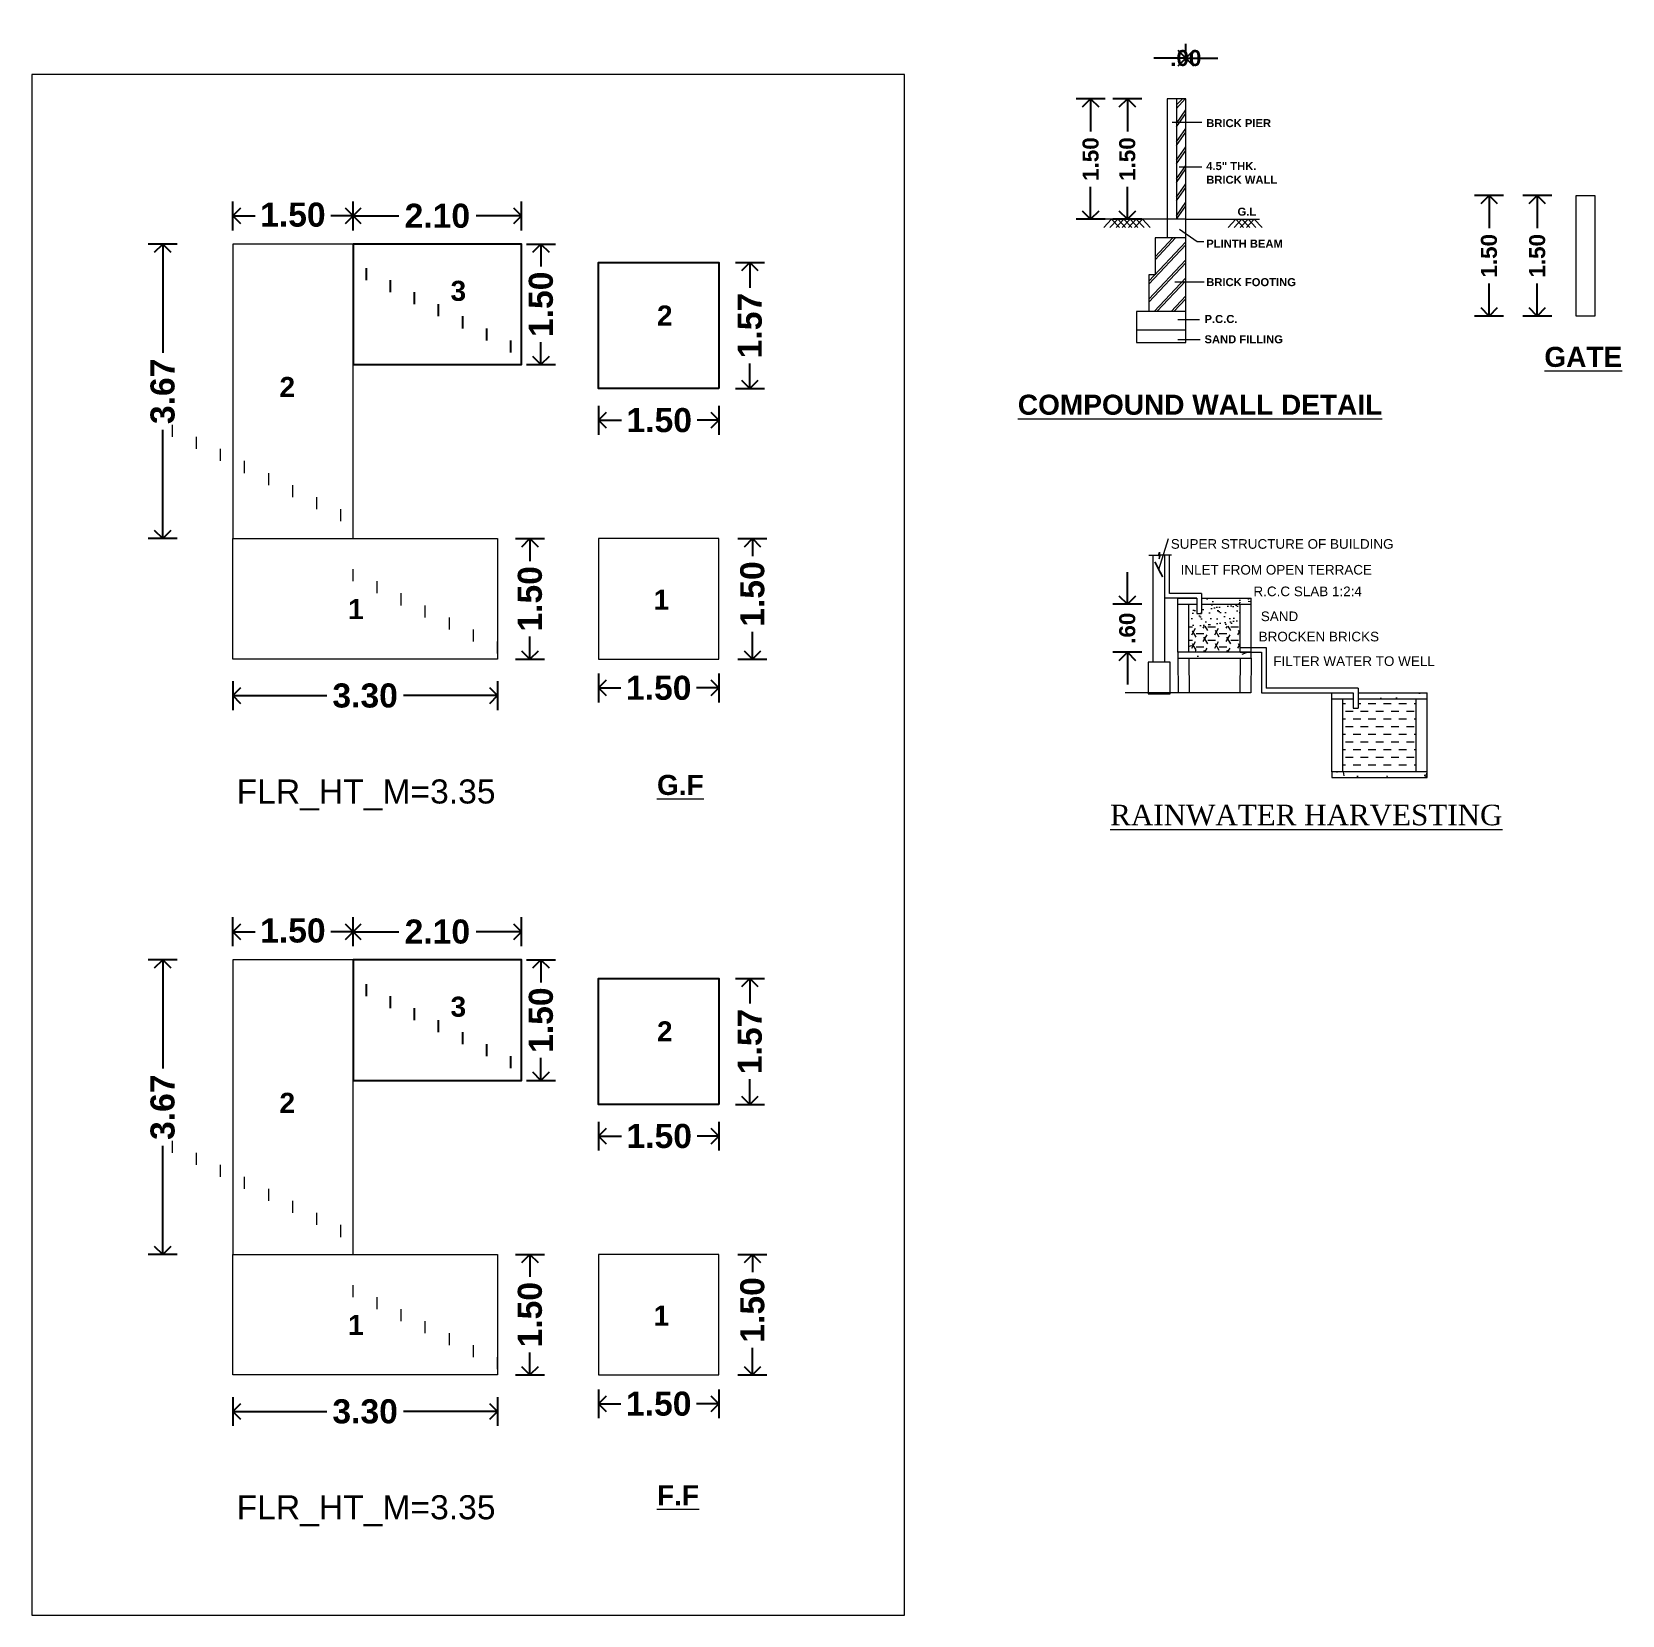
# Model space of a CAD drawing. Header units: metres. Extents: x -1558670 to -1556515, y 43632 to 45317.
# Drawn here: x -1558085.3 to -1558065.49, y 44056.2 to 44075.93 of the extents above; entities that cross this region are included whole.
import ezdxf

# ---------------------------------------------------------------- set-up
doc = ezdxf.new("R2010")
doc.units = ezdxf.units.M
doc.header["$LTSCALE"] = 750
doc.header["$MEASUREMENT"] = 0
doc.header["$PDMODE"] = 35
doc.header["$PDSIZE"] = 50
doc.layers.get('0').update_dxf_attribs({"lineweight": 5})
doc.layers.get('Defpoints').update_dxf_attribs({"lineweight": 0})
for name, color, linetype, lineweight in [('AR_WALL', 7, 'Continuous', 40), ('BLK_1_FLR_0_STAIR_1_FLIGHT_1', 7, 'Continuous', 0), ('BLK_1_FLR_0_STAIR_1_FLIGHT_2', 7, 'Continuous', 0), ('BLK_1_FLR_0_STAIR_1_LANDING_1', 7, 'Continuous', 0), ('BLK_1_FLR_1_STAIR_1_FLIGHT_1', 7, 'Continuous', 0), ('BLK_1_FLR_1_STAIR_1_FLIGHT_2', 7, 'Continuous', 0), ('BLK_1_FLR_1_STAIR_1_LANDING_1', 1, 'Continuous', 5)]:
    doc.layers.add(name, color=color, linetype=linetype, lineweight=lineweight)
for name, color, linetype in [('BLK_1_FLR_0_STAIR_1', 1, 'Continuous'), ('BLK_1_FLR_0_STAIR_1_FLIGHT_3', 7, 'Continuous'), ('BLK_1_FLR_0_STAIR_1_LANDING_2', 7, 'Continuous'), ('BLK_1_FLR_1_STAIR_1', 1, 'Continuous'), ('BLK_1_FLR_1_STAIR_1_FLIGHT_3', 7, 'Continuous'), ('BLK_1_FLR_1_STAIR_1_LANDING_2', 7, 'Continuous'), ('COMPOUNDWALL', 58, 'Continuous'), ('MAIN_GATE', 57, 'Continuous'), ('RWH', 130, 'Continuous'), ('WICKET_GATE', 57, 'Continuous')]:
    doc.layers.add(name, color=color, linetype=linetype)
doc.styles.add('Ar Bold', font='arialbd.ttf', dxfattribs={"height": 0.5})
doc.styles.add('ROMANTIC', font='romantic.ttf')
doc.styles.get("Standard").update_dxf_attribs({"font": 'arial.ttf'})
doc.dimstyles.get("Standard").update_dxf_attribs({"dimtxt": 0.18, "dimasz": 0.18, "dimexe": 0.18, "dimexo": 0.0625, "dimgap": 0.09, "dimtad": 1, "dimtih": 1, "dimtoh": 1, "dimdec": 4, "dimzin": 0, "dimdsep": 46, "dimtxsty": 'Standard', "dimblk": 'ARCHTICK', "dimcen": 0.09, "dimadec": 0, "dimazin": 0, "dimtfac": 1, "dimtdec": 4, "dimtofl": 0, "dimtmove": 0, "dimatfit": 3, "dimldrblk": 'ARCHTICK', "dimfxl": 0, "dimtolj": 1, "dimtzin": 0, "dimarcsym": 0})
doc.dimstyles.new('~Side open', dxfattribs={"dimtxt": 0.5, "dimasz": 0.18, "dimexe": 0.18, "dimexo": 0.0625, "dimgap": 0.09, "dimtad": 1, "dimzin": 4, "dimdsep": 46, "dimtxsty": 'Ar Bold', "dimblk": 'OPEN90', "dimcen": 0.09, "dimse1": 1, "dimse2": 1, "dimclrd": 252, "dimclrt": 256, "dimadec": 0, "dimazin": 0, "dimtfac": 1, "dimtix": 1, "dimtofl": 0, "dimtmove": 2, "dimatfit": 0, "dimfxl": 0, "dimtzin": 0, "dimarcsym": 0})

msp = doc.modelspace()

# ---------------------------------------------------------------- texts
at = {"color": 7, "style": 'Ar Bold'}
for s, height, p in [('BRICK PIER', 0.1, (-1558070.673, 44074.741)), ('4.5" THK.', 0.1, (-1558070.673, 44074.206)), ('BRICK WALL', 0.1, (-1558070.673, 44074.036)), ('G.L', 0.1, (-1558070.283, 44073.638)), ('PLINTH BEAM', 0.1, (-1558070.673, 44073.24)), ('3', 0.25, (-1558080.088, 44072.577)), ('BRICK FOOTING', 0.1, (-1558070.673, 44072.76)), ('2', 0.25, (-1558077.516, 44072.269)), ('P.C.C.', 0.1, (-1558070.695, 44072.301)), ('SAND FILLING', 0.1, (-1558070.695, 44072.048)), ('%%UGATE', 0.25, (-1558066.461, 44071.754)), ('2', 0.25, (-1558082.219, 44071.379)), ('%%UCOMPOUND WALL DETAIL', 0.25, (-1558073.02, 44071.158)), ('1', 0.25, (-1558081.365, 44068.611)), ('1', 0.25, (-1558077.558, 44068.728)), ('%%UG.F', 0.25, (-1558077.516, 44066.421)), ('3', 0.25, (-1558080.088, 44063.658)), ('2', 0.25, (-1558077.516, 44063.35)), ('2', 0.25, (-1558082.219, 44062.46)), ('1', 0.25, (-1558081.365, 44059.692)), ('1', 0.25, (-1558077.558, 44059.809)), ('%%UF.F', 0.25, (-1558077.516, 44057.571))]:
    msp.add_text(s, height=height, dxfattribs=at).set_placement(p)
at = {"layer": 'BLK_1_FLR_0_STAIR_1', "insert": (-1558082.753, 44066.614), "char_height": 0.3, "attachment_point": 1}
msp.add_mtext_dynamic_manual_height_columns('FLR_HT_M=3.35', width=2.38527, gutter_width=2.5, heights=[0], dxfattribs=at)
at = {"layer": 'BLK_1_FLR_1_STAIR_1', "insert": (-1558082.753, 44057.696), "char_height": 0.3, "attachment_point": 1}
msp.add_mtext_dynamic_manual_height_columns('FLR_HT_M=3.35', width=2.38527, gutter_width=2.5, heights=[0], dxfattribs=at)

# ---------------------------------------------------------------- blocks, each defined once
blk = doc.blocks.new('_Open90')
at = {"layer": 'AR_WALL', "color": 0, "lineweight": -2}
for p, q in [((0, 0), (-1, 0)), ((-0.5, 0.5), (0, 0)), ((0, 0), (-0.5, -0.5))]:
    blk.add_line(p, q, dxfattribs=at)
blk = doc.blocks.new('*D135')
at = {"layer": 'COMPOUNDWALL', "color": 0, "lineweight": -2}
for p, q in [((-1558071.476, 44075.093), (-1558071.836, 44075.093)), ((-1558071.476, 44073.593), (-1558071.836, 44073.593))]:
    blk.add_line(p, q, dxfattribs=at)
at = {"layer": 'COMPOUNDWALL', "color": 2, "lineweight": -2}
for p, q in [((-1558071.656, 44074.893), (-1558071.656, 44074.687)), ((-1558071.656, 44073.793), (-1558071.656, 44073.999))]:
    blk.add_line(p, q, dxfattribs=at)
at = {"layer": 'Defpoints', "color": 0}
for p in [(-1558071.656, 44075.093), (-1558071.23, 44075.093), (-1558071.23, 44073.593)]:
    blk.add_point(p, dxfattribs=at)
at = {"layer": 'COMPOUNDWALL', "color": 2, "lineweight": -2, "xscale": 0.2, "yscale": 0.2, "zscale": 0.2}
for p, rotation in [((-1558071.656, 44075.093), 90), ((-1558071.656, 44073.593), 270)]:
    blk.add_blockref('_Open90', p, dxfattribs=dict(at, rotation=rotation))
at = {"layer": 'COMPOUNDWALL', "insert": (-1558071.656, 44074.343), "char_height": 0.5, "attachment_point": 5, "rotation": 90, "style": 'Ar Bold'}
blk.add_mtext('{\\H0.4x;\\C2;1.50}', dxfattribs=at)
blk = doc.blocks.new('*D136')
at = {"layer": 'COMPOUNDWALL', "color": 0, "lineweight": -2}
for p, q in [((-1558071.933, 44075.093), (-1558072.293, 44075.093)), ((-1558071.933, 44073.593), (-1558072.293, 44073.593))]:
    blk.add_line(p, q, dxfattribs=at)
at = {"layer": 'COMPOUNDWALL', "color": 1, "lineweight": -2}
for p, q in [((-1558072.113, 44074.893), (-1558072.113, 44074.687)), ((-1558072.113, 44073.793), (-1558072.113, 44073.999))]:
    blk.add_line(p, q, dxfattribs=at)
at = {"layer": 'Defpoints', "color": 0}
for p in [(-1558072.113, 44075.093), (-1558071.158, 44075.093), (-1558071.158, 44073.593)]:
    blk.add_point(p, dxfattribs=at)
at = {"layer": 'COMPOUNDWALL', "color": 1, "lineweight": -2, "xscale": 0.2, "yscale": 0.2, "zscale": 0.2}
for p, rotation in [((-1558072.113, 44075.093), 90), ((-1558072.113, 44073.593), 270)]:
    blk.add_blockref('_Open90', p, dxfattribs=dict(at, rotation=rotation))
at = {"layer": 'COMPOUNDWALL', "color": 1, "insert": (-1558072.113, 44074.343), "char_height": 0.5, "attachment_point": 5, "rotation": 90, "style": 'Ar Bold'}
blk.add_mtext('{\\H0.4x;\\C1;1.50}', dxfattribs=at)
blk = doc.blocks.new('*D133')
at = {"layer": 'COMPOUNDWALL', "color": 3, "lineweight": -2}
for p, q in [((-1558071.128, 44075.601), (-1558071.328, 44075.601)), ((-1558070.728, 44075.601), (-1558070.528, 44075.601))]:
    blk.add_line(p, q, dxfattribs=at)
at = {"layer": 'COMPOUNDWALL', "color": 0, "lineweight": -2}
blk.add_line((-1558070.928, 44075.601), (-1558070.928, 44075.781), dxfattribs=at)
blk.add_line((-1558070.928, 44075.601), (-1558070.928, 44075.781), dxfattribs=at)
at = {"layer": 'Defpoints', "color": 0}
blk.add_point((-1558070.928, 44075.601), dxfattribs=at)
blk.add_point((-1558070.928, 44075.601), dxfattribs=at)
blk.add_point((-1558070.928, 44075.601), dxfattribs=at)
at = {"layer": 'COMPOUNDWALL', "color": 3, "lineweight": -2, "xscale": 0.2, "yscale": 0.2, "zscale": 0.2}
blk.add_blockref('_Open90', (-1558070.928, 44075.601), dxfattribs=at)
at = {"layer": 'COMPOUNDWALL', "color": 3, "lineweight": -2, "xscale": 0.2, "yscale": 0.2, "zscale": 0.2, "rotation": 180}
blk.add_blockref('_Open90', (-1558070.928, 44075.601), dxfattribs=at)
at = {"layer": 'COMPOUNDWALL', "color": 3, "insert": (-1558070.928, 44075.601), "char_height": 0.5, "attachment_point": 5, "style": 'Ar Bold'}
blk.add_mtext('{\\H0.4x;\\C3;.00}', dxfattribs=at)
blk = doc.blocks.new('*D137')
at = {"layer": 'Defpoints', "color": 0}
for p in [(-1558066.063, 44073.888), (-1558066.549, 44072.388), (-1558066.063, 44072.388)]:
    blk.add_point(p, dxfattribs=at)
at = {"layer": 'MAIN_GATE', "color": 0, "lineweight": -2}
for p, q in [((-1558066.369, 44073.888), (-1558066.729, 44073.888)), ((-1558066.369, 44072.388), (-1558066.729, 44072.388))]:
    blk.add_line(p, q, dxfattribs=at)
at = {"layer": 'MAIN_GATE', "color": 1, "lineweight": -2}
for p, q in [((-1558066.549, 44073.688), (-1558066.549, 44073.482)), ((-1558066.549, 44072.588), (-1558066.549, 44072.794))]:
    blk.add_line(p, q, dxfattribs=at)
at = {"layer": 'MAIN_GATE', "color": 1, "lineweight": -2, "xscale": 0.2, "yscale": 0.2, "zscale": 0.2}
for p, rotation in [((-1558066.549, 44073.888), 90), ((-1558066.549, 44072.388), 270)]:
    blk.add_blockref('_Open90', p, dxfattribs=dict(at, rotation=rotation))
at = {"layer": 'MAIN_GATE', "color": 1, "insert": (-1558066.549, 44073.138), "char_height": 0.5, "attachment_point": 5, "rotation": 90, "style": 'Ar Bold'}
blk.add_mtext('{\\H0.4x;\\C1;1.50}', dxfattribs=at)
blk = doc.blocks.new('*D138')
at = {"layer": 'Defpoints', "color": 0}
for p in [(-1558066.063, 44073.888), (-1558067.15, 44072.388), (-1558066.063, 44072.388)]:
    blk.add_point(p, dxfattribs=at)
at = {"layer": 'WICKET_GATE', "color": 0, "lineweight": -2}
for p, q in [((-1558066.97, 44073.888), (-1558067.33, 44073.888)), ((-1558066.97, 44072.388), (-1558067.33, 44072.388))]:
    blk.add_line(p, q, dxfattribs=at)
at = {"layer": 'WICKET_GATE', "color": 1, "lineweight": -2}
for p, q in [((-1558067.15, 44073.688), (-1558067.15, 44073.482)), ((-1558067.15, 44072.588), (-1558067.15, 44072.794))]:
    blk.add_line(p, q, dxfattribs=at)
at = {"layer": 'WICKET_GATE', "color": 1, "lineweight": -2, "xscale": 0.2, "yscale": 0.2, "zscale": 0.2}
for p, rotation in [((-1558067.15, 44073.888), 90), ((-1558067.15, 44072.388), 270)]:
    blk.add_blockref('_Open90', p, dxfattribs=dict(at, rotation=rotation))
at = {"layer": 'WICKET_GATE', "color": 1, "insert": (-1558067.15, 44073.138), "char_height": 0.5, "attachment_point": 5, "rotation": 90, "style": 'Ar Bold'}
blk.add_mtext('{\\H0.4x;\\C1;1.50}', dxfattribs=at)
blk = doc.blocks.new('*D134')
at = {"layer": 'Defpoints', "color": 0}
for p in [(-1558070.114, 44068.798), (-1558071.656, 44068.198), (-1558070.114, 44068.198)]:
    blk.add_point(p, dxfattribs=at)
at = {"layer": 'RWH', "color": 252, "lineweight": -2}
for p, q in [((-1558071.656, 44068.998), (-1558071.656, 44069.198)), ((-1558071.656, 44067.998), (-1558071.656, 44067.798))]:
    blk.add_line(p, q, dxfattribs=at)
at = {"layer": 'RWH', "color": 0, "lineweight": -2}
for p, q in [((-1558071.476, 44068.798), (-1558071.836, 44068.798)), ((-1558071.476, 44068.198), (-1558071.836, 44068.198))]:
    blk.add_line(p, q, dxfattribs=at)
at = {"layer": 'RWH', "color": 252, "lineweight": -2, "xscale": 0.2, "yscale": 0.2, "zscale": 0.2}
for p, rotation in [((-1558071.656, 44068.798), 270), ((-1558071.656, 44068.198), 90)]:
    blk.add_blockref('_Open90', p, dxfattribs=dict(at, rotation=rotation))
at = {"layer": 'RWH', "insert": (-1558071.656, 44068.498), "char_height": 0.5, "attachment_point": 5, "rotation": 90, "style": 'Ar Bold'}
blk.add_mtext('{\\H0.4x;.60}', dxfattribs=at)
blk = doc.blocks.new('_ArchTick')
at = {"color": 0, "linetype": 'ByBlock', "const_width": 0.15}
blk.add_lwpolyline([(-0.5, -0.5), (0.5, 0.5)], dxfattribs=at)
blk = doc.blocks.new('*D169')
at = {"layer": 'BLK_1_FLR_0_STAIR_1_LANDING_1', "color": 0, "lineweight": -2}
for p, q in [((-1558078.244, 44067.934), (-1558078.244, 44067.574)), ((-1558076.744, 44067.934), (-1558076.744, 44067.574))]:
    blk.add_line(p, q, dxfattribs=at)
at = {"layer": 'BLK_1_FLR_0_STAIR_1_LANDING_1', "color": 252, "lineweight": -2}
for p, q in [((-1558078.044, 44067.754), (-1558077.965, 44067.754)), ((-1558076.944, 44067.754), (-1558077.023, 44067.754))]:
    blk.add_line(p, q, dxfattribs=at)
at = {"layer": 'Defpoints', "color": 0}
for p in [(-1558078.244, 44068.114), (-1558076.744, 44068.114), (-1558076.744, 44067.754)]:
    blk.add_point(p, dxfattribs=at)
at = {"layer": 'BLK_1_FLR_0_STAIR_1_LANDING_1', "color": 252, "lineweight": -2, "xscale": 0.2, "yscale": 0.2, "zscale": 0.2, "rotation": 180}
blk.add_blockref('_Open90', (-1558078.244, 44067.754), dxfattribs=at)
at = {"layer": 'BLK_1_FLR_0_STAIR_1_LANDING_1', "color": 252, "lineweight": -2, "xscale": 0.2, "yscale": 0.2, "zscale": 0.2}
blk.add_blockref('_Open90', (-1558076.744, 44067.754), dxfattribs=at)
at = {"layer": 'BLK_1_FLR_0_STAIR_1_LANDING_1', "insert": (-1558077.494, 44067.754), "char_height": 0.5, "attachment_point": 5, "style": 'Ar Bold'}
blk.add_mtext('{\\H0.6x;1.50}', dxfattribs=at)
blk = doc.blocks.new('*D170')
at = {"layer": 'BLK_1_FLR_0_STAIR_1_LANDING_1', "color": 0, "lineweight": -2}
for p, q in [((-1558076.507, 44069.614), (-1558076.147, 44069.614)), ((-1558076.507, 44068.114), (-1558076.147, 44068.114))]:
    blk.add_line(p, q, dxfattribs=at)
at = {"layer": 'BLK_1_FLR_0_STAIR_1_LANDING_1', "color": 252, "lineweight": -2}
for p, q in [((-1558076.327, 44069.414), (-1558076.327, 44069.395)), ((-1558076.327, 44068.314), (-1558076.327, 44068.453))]:
    blk.add_line(p, q, dxfattribs=at)
at = {"layer": 'Defpoints', "color": 0}
for p in [(-1558076.744, 44069.614), (-1558076.744, 44068.114), (-1558076.327, 44068.114)]:
    blk.add_point(p, dxfattribs=at)
at = {"layer": 'BLK_1_FLR_0_STAIR_1_LANDING_1', "color": 252, "lineweight": -2, "xscale": 0.2, "yscale": 0.2, "zscale": 0.2}
for p, rotation in [((-1558076.327, 44069.614), 90), ((-1558076.327, 44068.114), 270)]:
    blk.add_blockref('_Open90', p, dxfattribs=dict(at, rotation=rotation))
at = {"layer": 'BLK_1_FLR_0_STAIR_1_LANDING_1', "insert": (-1558076.327, 44068.924), "char_height": 0.5, "attachment_point": 5, "rotation": 90, "style": 'Ar Bold'}
blk.add_mtext('{\\H0.6x;1.50}', dxfattribs=at)
blk = doc.blocks.new('*D171')
at = {"layer": 'BLK_1_FLR_0_STAIR_1_LANDING_2', "color": 0, "lineweight": -2}
for p, q in [((-1558078.244, 44071.269), (-1558078.244, 44070.909)), ((-1558076.744, 44071.269), (-1558076.744, 44070.909))]:
    blk.add_line(p, q, dxfattribs=at)
at = {"layer": 'BLK_1_FLR_0_STAIR_1_LANDING_2', "color": 252, "lineweight": -2}
for p, q in [((-1558078.044, 44071.089), (-1558077.959, 44071.089)), ((-1558076.944, 44071.089), (-1558077.017, 44071.089))]:
    blk.add_line(p, q, dxfattribs=at)
at = {"layer": 'Defpoints', "color": 0}
for p in [(-1558078.244, 44071.484), (-1558076.744, 44071.484), (-1558078.244, 44071.089)]:
    blk.add_point(p, dxfattribs=at)
at = {"layer": 'BLK_1_FLR_0_STAIR_1_LANDING_2', "color": 252, "lineweight": -2, "xscale": 0.2, "yscale": 0.2, "zscale": 0.2, "rotation": 180}
blk.add_blockref('_Open90', (-1558078.244, 44071.089), dxfattribs=at)
at = {"layer": 'BLK_1_FLR_0_STAIR_1_LANDING_2', "color": 252, "lineweight": -2, "xscale": 0.2, "yscale": 0.2, "zscale": 0.2}
blk.add_blockref('_Open90', (-1558076.744, 44071.089), dxfattribs=at)
at = {"layer": 'BLK_1_FLR_0_STAIR_1_LANDING_2', "insert": (-1558077.488, 44071.089), "char_height": 0.5, "attachment_point": 5, "style": 'Ar Bold'}
blk.add_mtext('{\\H0.6x;1.50}', dxfattribs=at)
blk = doc.blocks.new('*D172')
at = {"layer": 'BLK_1_FLR_0_STAIR_1_LANDING_2', "color": 0, "lineweight": -2}
for p, q in [((-1558076.538, 44073.054), (-1558076.178, 44073.054)), ((-1558076.538, 44071.484), (-1558076.178, 44071.484))]:
    blk.add_line(p, q, dxfattribs=at)
at = {"layer": 'BLK_1_FLR_0_STAIR_1_LANDING_2', "color": 252, "lineweight": -2}
for p, q in [((-1558076.358, 44072.854), (-1558076.358, 44072.741)), ((-1558076.358, 44071.684), (-1558076.358, 44071.797))]:
    blk.add_line(p, q, dxfattribs=at)
at = {"layer": 'Defpoints', "color": 0}
for p in [(-1558076.744, 44073.054), (-1558076.744, 44071.484), (-1558076.358, 44071.484)]:
    blk.add_point(p, dxfattribs=at)
at = {"layer": 'BLK_1_FLR_0_STAIR_1_LANDING_2', "color": 252, "lineweight": -2, "xscale": 0.2, "yscale": 0.2, "zscale": 0.2}
for p, rotation in [((-1558076.358, 44073.054), 90), ((-1558076.358, 44071.484), 270)]:
    blk.add_blockref('_Open90', p, dxfattribs=dict(at, rotation=rotation))
at = {"layer": 'BLK_1_FLR_0_STAIR_1_LANDING_2', "insert": (-1558076.358, 44072.269), "char_height": 0.5, "attachment_point": 5, "rotation": 90, "style": 'Ar Bold'}
blk.add_mtext('{\\H0.6x;1.57}', dxfattribs=at)
blk = doc.blocks.new('*D173')
at = {"layer": 'BLK_1_FLR_0_STAIR_1_FLIGHT_1', "color": 0, "lineweight": -2}
for p, q in [((-1558082.802, 44067.838), (-1558082.802, 44067.478)), ((-1558079.502, 44067.838), (-1558079.502, 44067.478))]:
    blk.add_line(p, q, dxfattribs=at)
at = {"layer": 'BLK_1_FLR_0_STAIR_1_FLIGHT_1', "color": 252, "lineweight": -2}
for p, q in [((-1558082.602, 44067.658), (-1558081.631, 44067.658)), ((-1558079.702, 44067.658), (-1558080.672, 44067.658))]:
    blk.add_line(p, q, dxfattribs=at)
at = {"layer": 'Defpoints', "color": 0}
for p in [(-1558082.802, 44068.114), (-1558079.502, 44068.114), (-1558079.502, 44067.658)]:
    blk.add_point(p, dxfattribs=at)
at = {"layer": 'BLK_1_FLR_0_STAIR_1_FLIGHT_1', "color": 252, "lineweight": -2, "xscale": 0.2, "yscale": 0.2, "zscale": 0.2, "rotation": 180}
blk.add_blockref('_Open90', (-1558082.802, 44067.658), dxfattribs=at)
at = {"layer": 'BLK_1_FLR_0_STAIR_1_FLIGHT_1', "color": 252, "lineweight": -2, "xscale": 0.2, "yscale": 0.2, "zscale": 0.2}
blk.add_blockref('_Open90', (-1558079.502, 44067.658), dxfattribs=at)
at = {"layer": 'BLK_1_FLR_0_STAIR_1_FLIGHT_1', "insert": (-1558081.152, 44067.658), "char_height": 0.5, "attachment_point": 5, "style": 'Ar Bold'}
blk.add_mtext('{\\H0.6x;3.30}', dxfattribs=at)
blk = doc.blocks.new('*D174')
at = {"layer": 'BLK_1_FLR_0_STAIR_1_FLIGHT_2', "color": 0, "lineweight": -2}
for p, q in [((-1558083.494, 44073.284), (-1558083.854, 44073.284)), ((-1558083.494, 44069.614), (-1558083.854, 44069.614))]:
    blk.add_line(p, q, dxfattribs=at)
at = {"layer": 'BLK_1_FLR_0_STAIR_1_FLIGHT_2', "color": 252, "lineweight": -2}
for p, q in [((-1558083.674, 44073.084), (-1558083.674, 44071.93)), ((-1558083.674, 44069.814), (-1558083.674, 44070.969))]:
    blk.add_line(p, q, dxfattribs=at)
at = {"layer": 'Defpoints', "color": 0}
for p in [(-1558082.802, 44073.284), (-1558083.674, 44069.614), (-1558082.802, 44069.614)]:
    blk.add_point(p, dxfattribs=at)
at = {"layer": 'BLK_1_FLR_0_STAIR_1_FLIGHT_2', "color": 252, "lineweight": -2, "xscale": 0.2, "yscale": 0.2, "zscale": 0.2}
for p, rotation in [((-1558083.674, 44073.284), 90), ((-1558083.674, 44069.614), 270)]:
    blk.add_blockref('_Open90', p, dxfattribs=dict(at, rotation=rotation))
at = {"layer": 'BLK_1_FLR_0_STAIR_1_FLIGHT_2', "insert": (-1558083.674, 44071.449), "char_height": 0.5, "attachment_point": 5, "rotation": 90, "style": 'Ar Bold'}
blk.add_mtext('{\\H0.6x;3.67}', dxfattribs=at)
blk = doc.blocks.new('*D175')
at = {"layer": 'BLK_1_FLR_0_STAIR_1_FLIGHT_3', "color": 0, "lineweight": -2}
for p, q in [((-1558081.302, 44073.455), (-1558081.302, 44073.815)), ((-1558079.202, 44073.455), (-1558079.202, 44073.815))]:
    blk.add_line(p, q, dxfattribs=at)
at = {"layer": 'BLK_1_FLR_0_STAIR_1_FLIGHT_3', "color": 252, "lineweight": -2}
for p, q in [((-1558081.102, 44073.635), (-1558080.734, 44073.635)), ((-1558079.402, 44073.635), (-1558079.769, 44073.635))]:
    blk.add_line(p, q, dxfattribs=at)
at = {"layer": 'Defpoints', "color": 0}
for p in [(-1558081.302, 44073.635), (-1558081.302, 44073.284), (-1558079.202, 44073.284)]:
    blk.add_point(p, dxfattribs=at)
at = {"layer": 'BLK_1_FLR_0_STAIR_1_FLIGHT_3', "color": 252, "lineweight": -2, "xscale": 0.2, "yscale": 0.2, "zscale": 0.2, "rotation": 180}
blk.add_blockref('_Open90', (-1558081.302, 44073.635), dxfattribs=at)
at = {"layer": 'BLK_1_FLR_0_STAIR_1_FLIGHT_3', "color": 252, "lineweight": -2, "xscale": 0.2, "yscale": 0.2, "zscale": 0.2}
blk.add_blockref('_Open90', (-1558079.202, 44073.635), dxfattribs=at)
at = {"layer": 'BLK_1_FLR_0_STAIR_1_FLIGHT_3', "insert": (-1558080.252, 44073.635), "char_height": 0.5, "attachment_point": 5, "style": 'Ar Bold'}
blk.add_mtext('{\\H0.6x;2.10}', dxfattribs=at)
blk = doc.blocks.new('*D176')
at = {"layer": 'BLK_1_FLR_0_STAIR_1_FLIGHT_1', "color": 0, "lineweight": -2}
for p, q in [((-1558079.278, 44069.614), (-1558078.918, 44069.614)), ((-1558079.278, 44068.114), (-1558078.918, 44068.114))]:
    blk.add_line(p, q, dxfattribs=at)
at = {"layer": 'BLK_1_FLR_0_STAIR_1_FLIGHT_1', "color": 252, "lineweight": -2}
for p, q in [((-1558079.098, 44069.414), (-1558079.098, 44069.335)), ((-1558079.098, 44068.314), (-1558079.098, 44068.393))]:
    blk.add_line(p, q, dxfattribs=at)
at = {"layer": 'Defpoints', "color": 0}
for p in [(-1558079.502, 44069.614), (-1558079.502, 44068.114), (-1558079.098, 44068.114)]:
    blk.add_point(p, dxfattribs=at)
at = {"layer": 'BLK_1_FLR_0_STAIR_1_FLIGHT_1', "color": 252, "lineweight": -2, "xscale": 0.2, "yscale": 0.2, "zscale": 0.2}
for p, rotation in [((-1558079.098, 44069.614), 90), ((-1558079.098, 44068.114), 270)]:
    blk.add_blockref('_Open90', p, dxfattribs=dict(at, rotation=rotation))
at = {"layer": 'BLK_1_FLR_0_STAIR_1_FLIGHT_1', "insert": (-1558079.098, 44068.864), "char_height": 0.5, "attachment_point": 5, "rotation": 90, "style": 'Ar Bold'}
blk.add_mtext('{\\H0.6x;1.50}', dxfattribs=at)
blk = doc.blocks.new('*D177')
at = {"layer": 'BLK_1_FLR_0_STAIR_1_FLIGHT_2', "color": 0, "lineweight": -2}
for p, q in [((-1558082.802, 44073.455), (-1558082.802, 44073.815)), ((-1558081.302, 44073.455), (-1558081.302, 44073.815))]:
    blk.add_line(p, q, dxfattribs=at)
at = {"layer": 'BLK_1_FLR_0_STAIR_1_FLIGHT_2', "color": 252, "lineweight": -2}
for p, q in [((-1558082.602, 44073.635), (-1558082.522, 44073.635)), ((-1558081.502, 44073.635), (-1558081.581, 44073.635))]:
    blk.add_line(p, q, dxfattribs=at)
at = {"layer": 'Defpoints', "color": 0}
for p in [(-1558081.302, 44073.635), (-1558082.802, 44073.284), (-1558081.302, 44073.284)]:
    blk.add_point(p, dxfattribs=at)
at = {"layer": 'BLK_1_FLR_0_STAIR_1_FLIGHT_2', "color": 252, "lineweight": -2, "xscale": 0.2, "yscale": 0.2, "zscale": 0.2, "rotation": 180}
blk.add_blockref('_Open90', (-1558082.802, 44073.635), dxfattribs=at)
at = {"layer": 'BLK_1_FLR_0_STAIR_1_FLIGHT_2', "color": 252, "lineweight": -2, "xscale": 0.2, "yscale": 0.2, "zscale": 0.2}
blk.add_blockref('_Open90', (-1558081.302, 44073.635), dxfattribs=at)
at = {"layer": 'BLK_1_FLR_0_STAIR_1_FLIGHT_2', "insert": (-1558082.052, 44073.649), "char_height": 0.5, "attachment_point": 5, "style": 'Ar Bold'}
blk.add_mtext('{\\H0.6x;1.50}', dxfattribs=at)
blk = doc.blocks.new('*D178')
at = {"layer": 'BLK_1_FLR_0_STAIR_1_FLIGHT_3', "color": 0, "lineweight": -2}
for p, q in [((-1558079.141, 44073.284), (-1558078.781, 44073.284)), ((-1558079.141, 44071.784), (-1558078.781, 44071.784))]:
    blk.add_line(p, q, dxfattribs=at)
at = {"layer": 'BLK_1_FLR_0_STAIR_1_FLIGHT_3', "color": 252, "lineweight": -2}
for p, q in [((-1558078.961, 44073.084), (-1558078.961, 44073.005)), ((-1558078.961, 44071.984), (-1558078.961, 44072.063))]:
    blk.add_line(p, q, dxfattribs=at)
at = {"layer": 'Defpoints', "color": 0}
for p in [(-1558079.502, 44073.284), (-1558079.502, 44071.784), (-1558078.961, 44071.784)]:
    blk.add_point(p, dxfattribs=at)
at = {"layer": 'BLK_1_FLR_0_STAIR_1_FLIGHT_3', "color": 252, "lineweight": -2, "xscale": 0.2, "yscale": 0.2, "zscale": 0.2}
for p, rotation in [((-1558078.961, 44073.284), 90), ((-1558078.961, 44071.784), 270)]:
    blk.add_blockref('_Open90', p, dxfattribs=dict(at, rotation=rotation))
at = {"layer": 'BLK_1_FLR_0_STAIR_1_FLIGHT_3', "insert": (-1558078.961, 44072.534), "char_height": 0.5, "attachment_point": 5, "rotation": 90, "style": 'Ar Bold'}
blk.add_mtext('{\\H0.6x;1.50}', dxfattribs=at)
blk = doc.blocks.new('*D185')
at = {"layer": 'BLK_1_FLR_1_STAIR_1_LANDING_1', "color": 0, "lineweight": -2}
for p, q in [((-1558078.244, 44059.015), (-1558078.244, 44058.655)), ((-1558076.744, 44059.015), (-1558076.744, 44058.655))]:
    blk.add_line(p, q, dxfattribs=at)
at = {"layer": 'BLK_1_FLR_1_STAIR_1_LANDING_1', "color": 1, "lineweight": -2}
for p, q in [((-1558078.044, 44058.835), (-1558077.965, 44058.835)), ((-1558076.944, 44058.835), (-1558077.023, 44058.835))]:
    blk.add_line(p, q, dxfattribs=at)
at = {"layer": 'Defpoints', "color": 0}
for p in [(-1558078.244, 44059.195), (-1558076.744, 44059.195), (-1558076.744, 44058.835)]:
    blk.add_point(p, dxfattribs=at)
at = {"layer": 'BLK_1_FLR_1_STAIR_1_LANDING_1', "color": 1, "lineweight": -2, "xscale": 0.2, "yscale": 0.2, "zscale": 0.2, "rotation": 180}
blk.add_blockref('_Open90', (-1558078.244, 44058.835), dxfattribs=at)
at = {"layer": 'BLK_1_FLR_1_STAIR_1_LANDING_1', "color": 1, "lineweight": -2, "xscale": 0.2, "yscale": 0.2, "zscale": 0.2}
blk.add_blockref('_Open90', (-1558076.744, 44058.835), dxfattribs=at)
at = {"layer": 'BLK_1_FLR_1_STAIR_1_LANDING_1', "insert": (-1558077.494, 44058.835), "char_height": 0.5, "attachment_point": 5, "style": 'Ar Bold'}
blk.add_mtext('{\\H0.6x;1.50}', dxfattribs=at)
blk = doc.blocks.new('*D186')
at = {"layer": 'BLK_1_FLR_1_STAIR_1_LANDING_1', "color": 0, "lineweight": -2}
for p, q in [((-1558076.507, 44060.695), (-1558076.147, 44060.695)), ((-1558076.507, 44059.195), (-1558076.147, 44059.195))]:
    blk.add_line(p, q, dxfattribs=at)
at = {"layer": 'BLK_1_FLR_1_STAIR_1_LANDING_1', "color": 2, "lineweight": -2}
for p, q in [((-1558076.327, 44060.495), (-1558076.327, 44060.476)), ((-1558076.327, 44059.395), (-1558076.327, 44059.534))]:
    blk.add_line(p, q, dxfattribs=at)
at = {"layer": 'Defpoints', "color": 0}
for p in [(-1558076.744, 44060.695), (-1558076.744, 44059.195), (-1558076.327, 44059.195)]:
    blk.add_point(p, dxfattribs=at)
at = {"layer": 'BLK_1_FLR_1_STAIR_1_LANDING_1', "color": 2, "lineweight": -2, "xscale": 0.2, "yscale": 0.2, "zscale": 0.2}
for p, rotation in [((-1558076.327, 44060.695), 90), ((-1558076.327, 44059.195), 270)]:
    blk.add_blockref('_Open90', p, dxfattribs=dict(at, rotation=rotation))
at = {"layer": 'BLK_1_FLR_1_STAIR_1_LANDING_1', "insert": (-1558076.327, 44060.005), "char_height": 0.5, "attachment_point": 5, "rotation": 90, "style": 'Ar Bold'}
blk.add_mtext('{\\H0.6x;\\C2;1.50}', dxfattribs=at)
blk = doc.blocks.new('*D187')
at = {"layer": 'BLK_1_FLR_1_STAIR_1_LANDING_2', "color": 0, "lineweight": -2}
for p, q in [((-1558078.244, 44062.35), (-1558078.244, 44061.99)), ((-1558076.744, 44062.35), (-1558076.744, 44061.99))]:
    blk.add_line(p, q, dxfattribs=at)
at = {"layer": 'BLK_1_FLR_1_STAIR_1_LANDING_2', "color": 1, "lineweight": -2}
for p, q in [((-1558078.044, 44062.17), (-1558077.959, 44062.17)), ((-1558076.944, 44062.17), (-1558077.017, 44062.17))]:
    blk.add_line(p, q, dxfattribs=at)
at = {"layer": 'Defpoints', "color": 0}
for p in [(-1558078.244, 44062.565), (-1558076.744, 44062.565), (-1558078.244, 44062.17)]:
    blk.add_point(p, dxfattribs=at)
at = {"layer": 'BLK_1_FLR_1_STAIR_1_LANDING_2', "color": 1, "lineweight": -2, "xscale": 0.2, "yscale": 0.2, "zscale": 0.2, "rotation": 180}
blk.add_blockref('_Open90', (-1558078.244, 44062.17), dxfattribs=at)
at = {"layer": 'BLK_1_FLR_1_STAIR_1_LANDING_2', "color": 1, "lineweight": -2, "xscale": 0.2, "yscale": 0.2, "zscale": 0.2}
blk.add_blockref('_Open90', (-1558076.744, 44062.17), dxfattribs=at)
at = {"layer": 'BLK_1_FLR_1_STAIR_1_LANDING_2', "insert": (-1558077.488, 44062.17), "char_height": 0.5, "attachment_point": 5, "style": 'Ar Bold'}
blk.add_mtext('{\\H0.6x;\\C1;1.50}', dxfattribs=at)
blk = doc.blocks.new('*D188')
at = {"layer": 'BLK_1_FLR_1_STAIR_1_LANDING_2', "color": 0, "lineweight": -2}
for p, q in [((-1558076.538, 44064.135), (-1558076.178, 44064.135)), ((-1558076.538, 44062.565), (-1558076.178, 44062.565))]:
    blk.add_line(p, q, dxfattribs=at)
at = {"layer": 'BLK_1_FLR_1_STAIR_1_LANDING_2', "color": 2, "lineweight": -2}
for p, q in [((-1558076.358, 44063.935), (-1558076.358, 44063.822)), ((-1558076.358, 44062.765), (-1558076.358, 44062.878))]:
    blk.add_line(p, q, dxfattribs=at)
at = {"layer": 'Defpoints', "color": 0}
for p in [(-1558076.744, 44064.135), (-1558076.744, 44062.565), (-1558076.358, 44062.565)]:
    blk.add_point(p, dxfattribs=at)
at = {"layer": 'BLK_1_FLR_1_STAIR_1_LANDING_2', "color": 2, "lineweight": -2, "xscale": 0.2, "yscale": 0.2, "zscale": 0.2}
for p, rotation in [((-1558076.358, 44064.135), 90), ((-1558076.358, 44062.565), 270)]:
    blk.add_blockref('_Open90', p, dxfattribs=dict(at, rotation=rotation))
at = {"layer": 'BLK_1_FLR_1_STAIR_1_LANDING_2', "insert": (-1558076.358, 44063.35), "char_height": 0.5, "attachment_point": 5, "rotation": 90, "style": 'Ar Bold'}
blk.add_mtext('{\\H0.6x;\\C2;1.57}', dxfattribs=at)
blk = doc.blocks.new('*D179')
at = {"layer": 'BLK_1_FLR_1_STAIR_1_FLIGHT_1', "color": 0, "lineweight": -2}
for p, q in [((-1558082.802, 44058.919), (-1558082.802, 44058.559)), ((-1558079.502, 44058.919), (-1558079.502, 44058.559))]:
    blk.add_line(p, q, dxfattribs=at)
at = {"layer": 'BLK_1_FLR_1_STAIR_1_FLIGHT_1', "color": 252, "lineweight": -2}
for p, q in [((-1558082.602, 44058.739), (-1558081.631, 44058.739)), ((-1558079.702, 44058.739), (-1558080.672, 44058.739))]:
    blk.add_line(p, q, dxfattribs=at)
at = {"layer": 'Defpoints', "color": 0}
for p in [(-1558082.802, 44059.195), (-1558079.502, 44059.195), (-1558079.502, 44058.739)]:
    blk.add_point(p, dxfattribs=at)
at = {"layer": 'BLK_1_FLR_1_STAIR_1_FLIGHT_1', "color": 252, "lineweight": -2, "xscale": 0.2, "yscale": 0.2, "zscale": 0.2, "rotation": 180}
blk.add_blockref('_Open90', (-1558082.802, 44058.739), dxfattribs=at)
at = {"layer": 'BLK_1_FLR_1_STAIR_1_FLIGHT_1', "color": 252, "lineweight": -2, "xscale": 0.2, "yscale": 0.2, "zscale": 0.2}
blk.add_blockref('_Open90', (-1558079.502, 44058.739), dxfattribs=at)
at = {"layer": 'BLK_1_FLR_1_STAIR_1_FLIGHT_1', "insert": (-1558081.152, 44058.739), "char_height": 0.5, "attachment_point": 5, "style": 'Ar Bold'}
blk.add_mtext('{\\H0.6x;3.30}', dxfattribs=at)
blk = doc.blocks.new('*D180')
at = {"layer": 'BLK_1_FLR_1_STAIR_1_FLIGHT_2', "color": 0, "lineweight": -2}
for p, q in [((-1558083.494, 44064.365), (-1558083.854, 44064.365)), ((-1558083.494, 44060.695), (-1558083.854, 44060.695))]:
    blk.add_line(p, q, dxfattribs=at)
at = {"layer": 'BLK_1_FLR_1_STAIR_1_FLIGHT_2', "color": 252, "lineweight": -2}
for p, q in [((-1558083.674, 44064.165), (-1558083.674, 44063.011)), ((-1558083.674, 44060.895), (-1558083.674, 44062.05))]:
    blk.add_line(p, q, dxfattribs=at)
at = {"layer": 'Defpoints', "color": 0}
for p in [(-1558082.802, 44064.365), (-1558083.674, 44060.695), (-1558082.802, 44060.695)]:
    blk.add_point(p, dxfattribs=at)
at = {"layer": 'BLK_1_FLR_1_STAIR_1_FLIGHT_2', "color": 252, "lineweight": -2, "xscale": 0.2, "yscale": 0.2, "zscale": 0.2}
for p, rotation in [((-1558083.674, 44064.365), 90), ((-1558083.674, 44060.695), 270)]:
    blk.add_blockref('_Open90', p, dxfattribs=dict(at, rotation=rotation))
at = {"layer": 'BLK_1_FLR_1_STAIR_1_FLIGHT_2', "insert": (-1558083.674, 44062.53), "char_height": 0.5, "attachment_point": 5, "rotation": 90, "style": 'Ar Bold'}
blk.add_mtext('{\\H0.6x;3.67}', dxfattribs=at)
blk = doc.blocks.new('*D181')
at = {"layer": 'BLK_1_FLR_1_STAIR_1_FLIGHT_3', "color": 0, "lineweight": -2}
for p, q in [((-1558081.302, 44064.537), (-1558081.302, 44064.897)), ((-1558079.202, 44064.537), (-1558079.202, 44064.897))]:
    blk.add_line(p, q, dxfattribs=at)
at = {"layer": 'BLK_1_FLR_1_STAIR_1_FLIGHT_3', "color": 252, "lineweight": -2}
for p, q in [((-1558081.102, 44064.717), (-1558080.734, 44064.717)), ((-1558079.402, 44064.717), (-1558079.769, 44064.717))]:
    blk.add_line(p, q, dxfattribs=at)
at = {"layer": 'Defpoints', "color": 0}
for p in [(-1558081.302, 44064.717), (-1558081.302, 44064.365), (-1558079.202, 44064.365)]:
    blk.add_point(p, dxfattribs=at)
at = {"layer": 'BLK_1_FLR_1_STAIR_1_FLIGHT_3', "color": 252, "lineweight": -2, "xscale": 0.2, "yscale": 0.2, "zscale": 0.2, "rotation": 180}
blk.add_blockref('_Open90', (-1558081.302, 44064.717), dxfattribs=at)
at = {"layer": 'BLK_1_FLR_1_STAIR_1_FLIGHT_3', "color": 252, "lineweight": -2, "xscale": 0.2, "yscale": 0.2, "zscale": 0.2}
blk.add_blockref('_Open90', (-1558079.202, 44064.717), dxfattribs=at)
at = {"layer": 'BLK_1_FLR_1_STAIR_1_FLIGHT_3', "insert": (-1558080.252, 44064.717), "char_height": 0.5, "attachment_point": 5, "style": 'Ar Bold'}
blk.add_mtext('{\\H0.6x;2.10}', dxfattribs=at)
blk = doc.blocks.new('*D182')
at = {"layer": 'BLK_1_FLR_1_STAIR_1_FLIGHT_1', "color": 0, "lineweight": -2}
for p, q in [((-1558079.278, 44060.695), (-1558078.918, 44060.695)), ((-1558079.278, 44059.195), (-1558078.918, 44059.195))]:
    blk.add_line(p, q, dxfattribs=at)
at = {"layer": 'BLK_1_FLR_1_STAIR_1_FLIGHT_1', "color": 252, "lineweight": -2}
for p, q in [((-1558079.098, 44060.495), (-1558079.098, 44060.416)), ((-1558079.098, 44059.395), (-1558079.098, 44059.474))]:
    blk.add_line(p, q, dxfattribs=at)
at = {"layer": 'Defpoints', "color": 0}
for p in [(-1558079.502, 44060.695), (-1558079.502, 44059.195), (-1558079.098, 44059.195)]:
    blk.add_point(p, dxfattribs=at)
at = {"layer": 'BLK_1_FLR_1_STAIR_1_FLIGHT_1', "color": 252, "lineweight": -2, "xscale": 0.2, "yscale": 0.2, "zscale": 0.2}
for p, rotation in [((-1558079.098, 44060.695), 90), ((-1558079.098, 44059.195), 270)]:
    blk.add_blockref('_Open90', p, dxfattribs=dict(at, rotation=rotation))
at = {"layer": 'BLK_1_FLR_1_STAIR_1_FLIGHT_1', "insert": (-1558079.098, 44059.945), "char_height": 0.5, "attachment_point": 5, "rotation": 90, "style": 'Ar Bold'}
blk.add_mtext('{\\H0.6x;1.50}', dxfattribs=at)
blk = doc.blocks.new('*D183')
at = {"layer": 'BLK_1_FLR_1_STAIR_1_FLIGHT_2', "color": 0, "lineweight": -2}
for p, q in [((-1558082.802, 44064.537), (-1558082.802, 44064.897)), ((-1558081.302, 44064.537), (-1558081.302, 44064.897))]:
    blk.add_line(p, q, dxfattribs=at)
at = {"layer": 'BLK_1_FLR_1_STAIR_1_FLIGHT_2', "color": 252, "lineweight": -2}
for p, q in [((-1558082.602, 44064.717), (-1558082.522, 44064.717)), ((-1558081.502, 44064.717), (-1558081.581, 44064.717))]:
    blk.add_line(p, q, dxfattribs=at)
at = {"layer": 'Defpoints', "color": 0}
for p in [(-1558081.302, 44064.717), (-1558082.802, 44064.365), (-1558081.302, 44064.365)]:
    blk.add_point(p, dxfattribs=at)
at = {"layer": 'BLK_1_FLR_1_STAIR_1_FLIGHT_2', "color": 252, "lineweight": -2, "xscale": 0.2, "yscale": 0.2, "zscale": 0.2, "rotation": 180}
blk.add_blockref('_Open90', (-1558082.802, 44064.717), dxfattribs=at)
at = {"layer": 'BLK_1_FLR_1_STAIR_1_FLIGHT_2', "color": 252, "lineweight": -2, "xscale": 0.2, "yscale": 0.2, "zscale": 0.2}
blk.add_blockref('_Open90', (-1558081.302, 44064.717), dxfattribs=at)
at = {"layer": 'BLK_1_FLR_1_STAIR_1_FLIGHT_2', "insert": (-1558082.052, 44064.73), "char_height": 0.5, "attachment_point": 5, "style": 'Ar Bold'}
blk.add_mtext('{\\H0.6x;1.50}', dxfattribs=at)
blk = doc.blocks.new('*D184')
at = {"layer": 'BLK_1_FLR_1_STAIR_1_FLIGHT_3', "color": 0, "lineweight": -2}
for p, q in [((-1558079.141, 44064.365), (-1558078.781, 44064.365)), ((-1558079.141, 44062.865), (-1558078.781, 44062.865))]:
    blk.add_line(p, q, dxfattribs=at)
at = {"layer": 'BLK_1_FLR_1_STAIR_1_FLIGHT_3', "color": 252, "lineweight": -2}
for p, q in [((-1558078.961, 44064.165), (-1558078.961, 44064.086)), ((-1558078.961, 44063.065), (-1558078.961, 44063.144))]:
    blk.add_line(p, q, dxfattribs=at)
at = {"layer": 'Defpoints', "color": 0}
for p in [(-1558079.502, 44064.365), (-1558079.502, 44062.865), (-1558078.961, 44062.865)]:
    blk.add_point(p, dxfattribs=at)
at = {"layer": 'BLK_1_FLR_1_STAIR_1_FLIGHT_3', "color": 252, "lineweight": -2, "xscale": 0.2, "yscale": 0.2, "zscale": 0.2}
for p, rotation in [((-1558078.961, 44064.365), 90), ((-1558078.961, 44062.865), 270)]:
    blk.add_blockref('_Open90', p, dxfattribs=dict(at, rotation=rotation))
at = {"layer": 'BLK_1_FLR_1_STAIR_1_FLIGHT_3', "insert": (-1558078.961, 44063.615), "char_height": 0.5, "attachment_point": 5, "rotation": 90, "style": 'Ar Bold'}
blk.add_mtext('{\\H0.6x;1.50}', dxfattribs=at)
blk = doc.blocks.new('rain water harvesting')
h = blk.add_hatch()
h.set_pattern_fill('AR-CONC', color=256, scale=0.0036, style=0)
h.set_pattern_definition([(50, (-12.8205, -15.48316), (0.655865, -0.057381), [0.06858, -0.75438]), (355, (-12.8205, -15.48316), (-0.126874, 0.687804), [0.054864, -0.603504]), (100.451, (-12.76584, -15.48795), (0.528993, 0.63042), [0.058284, -0.641124]), (46.184, (-12.8205, -15.3003), (0.975885, -0.151352), [0.10287, -1.13157]), (96.6356, (-12.7392, -15.3129), (0.854655, 0.89073), [0.087426, -0.961686]), (351.184, (-12.8205, -15.3003), (0.854657, 0.89073), [0.082296, -0.905256]), (21, (-12.72905, -15.346), (0.545814, -0.368156), [0.06858, -0.75438]), (326, (-12.72905, -15.346), (0.222487, 0.663077), [0.054864, -0.603504]), (71.4514, (-12.6836, -15.3767), (0.7683, 0.294922), [0.058284, -0.641124]), (37.5, (-12.8205, -15.48316), (0.011119, 0.3043981), [0, -0.596189, 0, -0.612648, 0, -0.60579]), (7.5, (-12.8205, -15.48316), (0.240551, 0.36065), [0, -0.349301, 0, -0.582473, 0, -0.230886]), (327.5, (-13.0244, -15.48316), (0.4881261, -0.0206235), [0, -0.2286, 0, -0.713232, 0, -0.946404]), (317.5, (-13.11585, -15.48316), (0.533265, 0.091535), [0, -0.29718, 0, -0.473659, 0, -0.672084])])
h.paths.add_polyline_path([(-1.206, 1.673), (-1.206, 1.76), (-1.948, 1.76), (-1.948, 1.673)])
h.paths.add_polyline_path([(-2.301, 0.953), (-2.301, 0.867), (-1.206, 0.867), (-1.206, 0.953), (-1.372, 0.953)])
h.paths.add_polyline_path([(1.426, -0.921), (1.426, -0.835), (0, -0.835), (0, -0.921)])
h.paths.add_polyline_path([(1.426, 0.259), (1.426, 0.346), (0.392, 0.346), (0.392, 0.259)])
h = blk.add_hatch()
h.set_pattern_fill('AR-SAND', color=256, scale=0.0036, style=0)
h.set_pattern_definition([(37.5, (-8.09804, -15.48316), (-0.0057601, 0.1761888), [0, -0.1389888, 0, -0.155448, 0, -0.14859]), (7.5, (-8.09804, -15.48316), (0.1618284, 0.258057), [0, -0.0749808, 0, -0.1252728, 0, -0.048006]), (327.5, (-8.21051, -15.48316), (0.2847572, 0.0005174), [0, -0.04572, 0, -0.164592, 0, -0.214884]), (317.5, (-8.2105, -15.48316), (0.2748803, 0.0802546), [0, -0.02286, 0, -0.1078992, 0, -0.123444])])
h.paths.add_polyline_path([(-1.372, 1.673), (-1.948, 1.673), (-1.948, 1.531), (-2.02, 1.531), (-2.02, 1.673), (-2.135, 1.673), (-2.135, 1.344), (-1.372, 1.344)])
h = blk.add_hatch()
h.set_pattern_fill('HONEY', color=256, scale=0.036, style=0)
h.set_pattern_definition([(0, (-8.09804, -15.48316), (0.17145, 0.0989867), [0.1143, -0.2286]), (120, (-8.09804, -15.48316), (-0.17145, 0.0989867), [0.1143, -0.2286]), (60, (-8.09804, -15.48316), (2e-08, 0.1979734), [-0.2286, 0.1143])])
h.paths.add_polyline_path([(-1.372, 1.344), (-2.135, 1.344), (-2.135, 0.953), (-1.372, 0.953)])
h = blk.add_hatch()
h.set_pattern_fill('DASH', color=256, scale=0.036, style=0)
h.set_pattern_definition([(0, (-8.09804, -15.48316), (0.1143, 0.1143), [0.1143, -0.1143])])
h.paths.add_polyline_path([(0.392, 0.117), (0.32, 0.117), (0.32, 0.259), (0.166, 0.259), (0.166, -0.835), (1.26, -0.835), (1.26, 0.259), (0.392, 0.259)])
for p, q in [((-2.737, 2.403), (-2.593, 2.403)), ((-2.668, 2.062), (-2.668, 2.402)), ((-2.593, 2.403), (-2.576, 2.451)), ((-2.576, 2.451), (-2.583, 2.351)), ((-2.583, 2.351), (-2.562, 2.41)), ((-2.562, 2.41), (-2.396, 2.41)), ((-2.496, 2.062), (-2.496, 2.406)), ((-2.424, 1.832), (-2.424, 2.406)), ((-2.668, 0.803), (-2.668, 2.062)), ((-2.496, 0.803), (-2.496, 2.062)), ((-2.02, 1.76), (-2.496, 1.76)), ((-1.948, 1.832), (-2.424, 1.832)), ((-2.301, 0.953), (-2.301, 1.76)), ((-2.301, 1.76), (-2.02, 1.76)), ((-2.301, 1.673), (-2.02, 1.673)), ((-2.135, 0.953), (-2.135, 1.673)), ((-2.02, 1.76), (-2.02, 1.531)), ((-1.948, 1.832), (-1.948, 1.531)), ((-1.948, 1.76), (-1.206, 1.76)), ((-1.948, 1.673), (-1.206, 1.673)), ((-1.372, 0.953), (-1.372, 1.673)), ((-1.206, 0.953), (-1.206, 1.76)), ((-2.02, 1.531), (-1.948, 1.531)), ((-1.372, 1.025), (-0.979, 1.025)), ((-1.372, 0.953), (-1.051, 0.953)), ((-1.051, 0.953), (-1.051, 0.346)), ((-0.979, 1.025), (-0.979, 0.418)), ((-2.301, 0.867), (-2.296, 0.346)), ((-2.135, 0.868), (-2.131, 0.346)), ((-1.372, 0.868), (-1.376, 0.346)), ((-1.206, 0.867), (-1.21, 0.346)), ((-1.21, 0.346), (-3.088, 0.346)), ((-1.051, 0.346), (0.32, 0.346)), ((0.392, 0.418), (-0.979, 0.418)), ((0, -0.835), (0, 0.346)), ((0, 0.346), (0.32, 0.346)), ((0, 0.259), (0.32, 0.259)), ((0.166, -0.835), (0.166, 0.259)), ((0.32, 0.346), (0.32, 0.117)), ((0.392, 0.418), (0.392, 0.117)), ((0.392, 0.346), (1.426, 0.346)), ((0.392, 0.259), (1.426, 0.259)), ((1.26, -0.835), (1.26, 0.259)), ((1.426, -0.835), (1.426, 0.346)), ((0.32, 0.117), (0.392, 0.117))]:
    blk.add_line(p, q)
for points in [[(-2.301, 0.953), (-2.301, 0.867), (-1.206, 0.867), (-1.206, 0.953)], [(-2.746, 0.33), (-2.418, 0.33), (-2.418, 0.803), (-2.746, 0.803)], [(1.426, -0.921), (1.426, -0.835), (0, -0.835), (0, -0.921)]]:
    blk.add_lwpolyline(points, close=True)
blk.add_arc((-2.099, 0.981), 0.0668, 339.5305, 121.9673)
at = {"char_height": 0.144, "width": 6.12562, "attachment_point": 1}
for s, insert in [('SUPER STRUCTURE OF BUILDING', (-2.407, 2.645)), ('INLET FROM OPEN TERRACE', (-2.26, 2.259)), ('R.C.C SLAB 1:2:4', (-1.171, 1.936)), ('SAND ', (-1.061, 1.563)), ('BROCKEN BRICKS', (-1.093, 1.26)), ('FILTER WATER TO WELL', (-0.874, 0.893))]:
    blk.add_mtext(s, dxfattribs=dict(at, insert=insert))
at = {"insert": (-0.381, -1.483), "char_height": 0.30724, "attachment_point": 5, "style": 'ROMANTIC'}
blk.add_mtext('{\\LRAINWATER HARVESTING}', dxfattribs=at)
blk.add_leader([(-2.587, 2.192), (-2.439, 2.654)], dimstyle='Standard', override={"dimtmove": 1})

# ---------------------------------------------------------------- dimensions: what is measured, and where the dimension line sits
at = {"layer": 'BLK_1_FLR_0_STAIR_1_FLIGHT_1', "color": 2}
dim = msp.add_linear_dim(base=(-1558079.098, 44068.114), p1=(-1558079.502, 44069.614), p2=(-1558079.502, 44068.114), angle=90, text='{\\H0.6x;<>}', dimstyle='~Side open', override={"dimtxt": 1, "dimasz": 0.2, "dimtad": 0, "dimse1": 0, "dimse2": 0, "dimfxlon": 1}, dxfattribs=at)
dim.commit()
dim.dimension.update_dxf_attribs({"geometry": '*D176', "text_midpoint": (-1558079.098, 44068.864), "dimtype": 160})
at = {"layer": 'BLK_1_FLR_0_STAIR_1_FLIGHT_1', "color": 1}
dim = msp.add_linear_dim(base=(-1558079.502, 44067.658), p1=(-1558082.802, 44068.114), p2=(-1558079.502, 44068.114), text='{\\H0.6x;<>}', dimstyle='~Side open', override={"dimtxt": 1, "dimasz": 0.2, "dimtad": 0, "dimse1": 0, "dimse2": 0, "dimfxlon": 1}, dxfattribs=at)
dim.commit()
dim.dimension.update_dxf_attribs({"geometry": '*D173', "text_midpoint": (-1558081.152, 44067.658)})
at = {"layer": 'BLK_1_FLR_0_STAIR_1_FLIGHT_2', "color": 2}
dim = msp.add_linear_dim(base=(-1558081.302, 44073.635), p1=(-1558082.802, 44073.284), p2=(-1558081.302, 44073.284), angle=0, text='{\\H0.6x;<>}', dimstyle='~Side open', override={"dimtxt": 1, "dimasz": 0.2, "dimtad": 0, "dimse1": 0, "dimse2": 0, "dimfxlon": 1}, dxfattribs=at)
dim.commit()
dim.dimension.update_dxf_attribs({"geometry": '*D177', "text_midpoint": (-1558082.052, 44073.649), "dimtype": 161})
at = {"layer": 'BLK_1_FLR_0_STAIR_1_FLIGHT_2', "color": 1}
dim = msp.add_linear_dim(base=(-1558083.674, 44069.614), p1=(-1558082.802, 44073.284), p2=(-1558082.802, 44069.614), angle=90, text='{\\H0.6x;<>}', dimstyle='~Side open', override={"dimtxt": 1, "dimasz": 0.2, "dimtad": 0, "dimse1": 0, "dimse2": 0, "dimfxlon": 1}, dxfattribs=at)
dim.commit()
dim.dimension.update_dxf_attribs({"geometry": '*D174', "text_midpoint": (-1558083.674, 44071.449)})
at = {"layer": 'BLK_1_FLR_0_STAIR_1_FLIGHT_3', "color": 1}
dim = msp.add_linear_dim(base=(-1558081.302, 44073.635), p1=(-1558079.202, 44073.284), p2=(-1558081.302, 44073.284), text='{\\H0.6x;<>}', dimstyle='~Side open', override={"dimtxt": 1, "dimasz": 0.2, "dimtad": 0, "dimse1": 0, "dimse2": 0, "dimfxlon": 1}, dxfattribs=at)
dim.commit()
dim.dimension.update_dxf_attribs({"geometry": '*D175', "text_midpoint": (-1558080.252, 44073.635)})
at = {"layer": 'BLK_1_FLR_0_STAIR_1_FLIGHT_3', "color": 2}
dim = msp.add_linear_dim(base=(-1558078.961, 44071.784), p1=(-1558079.502, 44073.284), p2=(-1558079.502, 44071.784), angle=270, text='{\\H0.6x;<>}', dimstyle='~Side open', override={"dimtxt": 1, "dimasz": 0.2, "dimtad": 0, "dimse1": 0, "dimse2": 0, "dimfxlon": 1}, dxfattribs=at)
dim.commit()
dim.dimension.update_dxf_attribs({"geometry": '*D178', "text_midpoint": (-1558078.961, 44072.534), "dimtype": 161})
at = {"layer": 'BLK_1_FLR_0_STAIR_1_LANDING_1', "color": 2}
dim = msp.add_linear_dim(base=(-1558076.327, 44068.114), p1=(-1558076.744, 44069.614), p2=(-1558076.744, 44068.114), angle=90, text='{\\H0.6x;<>}', dimstyle='~Side open', override={"dimtxt": 1, "dimasz": 0.2, "dimtad": 0, "dimse1": 0, "dimse2": 0, "dimfxlon": 1}, dxfattribs=at)
dim.commit()
dim.dimension.update_dxf_attribs({"geometry": '*D170', "text_midpoint": (-1558076.327, 44068.924), "dimtype": 160})
at = {"layer": 'BLK_1_FLR_0_STAIR_1_LANDING_1', "color": 1}
dim = msp.add_linear_dim(base=(-1558076.744, 44067.754), p1=(-1558078.244, 44068.114), p2=(-1558076.744, 44068.114), text='{\\H0.6x;<>}', dimstyle='~Side open', override={"dimtxt": 1, "dimasz": 0.2, "dimtad": 0, "dimse1": 0, "dimse2": 0, "dimfxlon": 1}, dxfattribs=at)
dim.commit()
dim.dimension.update_dxf_attribs({"geometry": '*D169', "text_midpoint": (-1558077.494, 44067.754), "dimtype": 160})
at = {"layer": 'BLK_1_FLR_0_STAIR_1_LANDING_2', "color": 2}
dim = msp.add_linear_dim(base=(-1558076.358, 44071.484), p1=(-1558076.744, 44073.054), p2=(-1558076.744, 44071.484), angle=90, text='{\\H0.6x;<>}', dimstyle='~Side open', override={"dimtxt": 1, "dimasz": 0.2, "dimtad": 0, "dimse1": 0, "dimse2": 0, "dimfxlon": 1}, dxfattribs=at)
dim.commit()
dim.dimension.update_dxf_attribs({"geometry": '*D172', "text_midpoint": (-1558076.358, 44072.269)})
at = {"layer": 'BLK_1_FLR_0_STAIR_1_LANDING_2', "color": 1}
dim = msp.add_linear_dim(base=(-1558078.244, 44071.089), p1=(-1558076.744, 44071.484), p2=(-1558078.244, 44071.484), text='{\\H0.6x;<>}', dimstyle='~Side open', override={"dimtxt": 1, "dimasz": 0.2, "dimtad": 0, "dimse1": 0, "dimse2": 0, "dimfxlon": 1}, dxfattribs=at)
dim.commit()
dim.dimension.update_dxf_attribs({"geometry": '*D171', "text_midpoint": (-1558077.488, 44071.089), "dimtype": 160})
at = {"layer": 'BLK_1_FLR_1_STAIR_1_FLIGHT_1', "color": 2}
dim = msp.add_linear_dim(base=(-1558079.098, 44059.195), p1=(-1558079.502, 44060.695), p2=(-1558079.502, 44059.195), angle=90, text='{\\H0.6x;<>}', dimstyle='~Side open', override={"dimtxt": 1, "dimasz": 0.2, "dimtad": 0, "dimse1": 0, "dimse2": 0, "dimfxlon": 1}, dxfattribs=at)
dim.commit()
dim.dimension.update_dxf_attribs({"geometry": '*D182', "text_midpoint": (-1558079.098, 44059.945), "dimtype": 160})
at = {"layer": 'BLK_1_FLR_1_STAIR_1_FLIGHT_1', "color": 1}
dim = msp.add_linear_dim(base=(-1558079.502, 44058.739), p1=(-1558082.802, 44059.195), p2=(-1558079.502, 44059.195), text='{\\H0.6x;<>}', dimstyle='~Side open', override={"dimtxt": 1, "dimasz": 0.2, "dimtad": 0, "dimse1": 0, "dimse2": 0, "dimfxlon": 1}, dxfattribs=at)
dim.commit()
dim.dimension.update_dxf_attribs({"geometry": '*D179', "text_midpoint": (-1558081.152, 44058.739)})
at = {"layer": 'BLK_1_FLR_1_STAIR_1_FLIGHT_2', "color": 2}
dim = msp.add_linear_dim(base=(-1558081.302, 44064.717), p1=(-1558082.802, 44064.365), p2=(-1558081.302, 44064.365), angle=0, text='{\\H0.6x;<>}', dimstyle='~Side open', override={"dimtxt": 1, "dimasz": 0.2, "dimtad": 0, "dimse1": 0, "dimse2": 0, "dimfxlon": 1}, dxfattribs=at)
dim.commit()
dim.dimension.update_dxf_attribs({"geometry": '*D183', "text_midpoint": (-1558082.052, 44064.73), "dimtype": 161})
at = {"layer": 'BLK_1_FLR_1_STAIR_1_FLIGHT_2', "color": 1}
dim = msp.add_linear_dim(base=(-1558083.674, 44060.695), p1=(-1558082.802, 44064.365), p2=(-1558082.802, 44060.695), angle=90, text='{\\H0.6x;<>}', dimstyle='~Side open', override={"dimtxt": 1, "dimasz": 0.2, "dimtad": 0, "dimse1": 0, "dimse2": 0, "dimfxlon": 1}, dxfattribs=at)
dim.commit()
dim.dimension.update_dxf_attribs({"geometry": '*D180', "text_midpoint": (-1558083.674, 44062.53)})
at = {"layer": 'BLK_1_FLR_1_STAIR_1_FLIGHT_3', "color": 1}
dim = msp.add_linear_dim(base=(-1558081.302, 44064.717), p1=(-1558079.202, 44064.365), p2=(-1558081.302, 44064.365), text='{\\H0.6x;<>}', dimstyle='~Side open', override={"dimtxt": 1, "dimasz": 0.2, "dimtad": 0, "dimse1": 0, "dimse2": 0, "dimfxlon": 1}, dxfattribs=at)
dim.commit()
dim.dimension.update_dxf_attribs({"geometry": '*D181', "text_midpoint": (-1558080.252, 44064.717)})
at = {"layer": 'BLK_1_FLR_1_STAIR_1_FLIGHT_3', "color": 2}
dim = msp.add_linear_dim(base=(-1558078.961, 44062.865), p1=(-1558079.502, 44064.365), p2=(-1558079.502, 44062.865), angle=270, text='{\\H0.6x;<>}', dimstyle='~Side open', override={"dimtxt": 1, "dimasz": 0.2, "dimtad": 0, "dimse1": 0, "dimse2": 0, "dimfxlon": 1}, dxfattribs=at)
dim.commit()
dim.dimension.update_dxf_attribs({"geometry": '*D184', "text_midpoint": (-1558078.961, 44063.615), "dimtype": 161})
at = {"layer": 'BLK_1_FLR_1_STAIR_1_LANDING_1', "color": 2}
dim = msp.add_linear_dim(base=(-1558076.327, 44059.195), p1=(-1558076.744, 44060.695), p2=(-1558076.744, 44059.195), angle=90, text='{\\H0.6x;\\C2;<>}', dimstyle='~Side open', override={"dimtxt": 1, "dimasz": 0.2, "dimtad": 0, "dimse1": 0, "dimse2": 0, "dimclrd": 2, "dimfxlon": 1}, dxfattribs=at)
dim.commit()
dim.dimension.update_dxf_attribs({"geometry": '*D186', "text_midpoint": (-1558076.327, 44060.005), "dimtype": 160})
at = {"layer": 'BLK_1_FLR_1_STAIR_1_LANDING_1', "color": 1}
dim = msp.add_linear_dim(base=(-1558076.744, 44058.835), p1=(-1558078.244, 44059.195), p2=(-1558076.744, 44059.195), text='{\\H0.6x;<>}', dimstyle='~Side open', override={"dimtxt": 1, "dimasz": 0.2, "dimtad": 0, "dimse1": 0, "dimse2": 0, "dimclrd": 1, "dimfxlon": 1}, dxfattribs=at)
dim.commit()
dim.dimension.update_dxf_attribs({"geometry": '*D185', "text_midpoint": (-1558077.494, 44058.835), "dimtype": 160})
at = {"layer": 'BLK_1_FLR_1_STAIR_1_LANDING_2', "color": 2}
dim = msp.add_linear_dim(base=(-1558076.358, 44062.565), p1=(-1558076.744, 44064.135), p2=(-1558076.744, 44062.565), angle=90, text='{\\H0.6x;\\C2;<>}', dimstyle='~Side open', override={"dimtxt": 1, "dimasz": 0.2, "dimtad": 0, "dimse1": 0, "dimse2": 0, "dimclrd": 2, "dimfxlon": 1}, dxfattribs=at)
dim.commit()
dim.dimension.update_dxf_attribs({"geometry": '*D188', "text_midpoint": (-1558076.358, 44063.35)})
at = {"layer": 'BLK_1_FLR_1_STAIR_1_LANDING_2', "color": 1}
dim = msp.add_linear_dim(base=(-1558078.244, 44062.17), p1=(-1558076.744, 44062.565), p2=(-1558078.244, 44062.565), text='{\\H0.6x;\\C1;<>}', dimstyle='~Side open', override={"dimtxt": 1, "dimasz": 0.2, "dimtad": 0, "dimse1": 0, "dimse2": 0, "dimclrd": 1, "dimfxlon": 1}, dxfattribs=at)
dim.commit()
dim.dimension.update_dxf_attribs({"geometry": '*D187', "text_midpoint": (-1558077.488, 44062.17), "dimtype": 160})
at = {"layer": 'COMPOUNDWALL', "color": 3}
dim = msp.add_linear_dim(base=(-1558070.928065468, 44075.600837515), p1=(-1558070.928065468, 44075.600837515), p2=(-1558070.928065468, 44075.600837515), text='{\\H0.4x;\\C3;<>}', dimstyle='~Side open', override={"dimtxt": 1, "dimasz": 0.2, "dimtad": 0, "dimse1": 0, "dimse2": 0, "dimclrd": 3, "dimclrt": 3, "dimfxlon": 1}, dxfattribs=at)
dim.commit()
dim.dimension.update_dxf_attribs({"geometry": '*D133', "text_midpoint": (-1558070.928065468, 44075.600837515)})
at = {"layer": 'COMPOUNDWALL', "color": 1}
dim = msp.add_linear_dim(base=(-1558072.113, 44075.093), p1=(-1558071.158, 44073.593), p2=(-1558071.158, 44075.093), angle=90, text='{\\H0.4x;\\C1;<>}', dimstyle='~Side open', override={"dimtxt": 1, "dimasz": 0.2, "dimtad": 0, "dimse1": 0, "dimse2": 0, "dimclrd": 1, "dimclrt": 1, "dimfxlon": 1}, dxfattribs=at)
dim.commit()
dim.dimension.update_dxf_attribs({"geometry": '*D136', "text_midpoint": (-1558072.113, 44074.343), "dimtype": 161})
at = {"layer": 'COMPOUNDWALL', "color": 2}
dim = msp.add_linear_dim(base=(-1558071.656, 44075.093), p1=(-1558071.23, 44073.593), p2=(-1558071.23, 44075.093), angle=90, text='{\\H0.4x;\\C2;<>}', dimstyle='~Side open', override={"dimtxt": 1, "dimasz": 0.2, "dimtad": 0, "dimse1": 0, "dimse2": 0, "dimclrd": 2, "dimfxlon": 1}, dxfattribs=at)
dim.commit()
dim.dimension.update_dxf_attribs({"geometry": '*D135', "text_midpoint": (-1558071.656, 44074.343), "dimtype": 161})
at = {"layer": 'MAIN_GATE', "color": 1}
dim = msp.add_aligned_dim(p1=(-1558066.063, 44073.888), p2=(-1558066.063, 44072.388), distance=-0.486, text='{\\H0.4x;\\C1;<>}', dimstyle='~Side open', override={"dimtxt": 1, "dimasz": 0.2, "dimtad": 0, "dimse1": 0, "dimse2": 0, "dimclrd": 1, "dimclrt": 1, "dimfxlon": 1}, dxfattribs=at)
dim.commit()
dim.dimension.update_dxf_attribs({"geometry": '*D137', "text_midpoint": (-1558066.549, 44073.138)})
at = {"layer": 'RWH', "color": 130}
dim = msp.add_aligned_dim(p1=(-1558070.114, 44068.798), p2=(-1558070.114, 44068.198), distance=-1.542, text='{\\H0.4x;<>}', dimstyle='~Side open', override={"dimtxt": 1, "dimasz": 0.2, "dimtad": 0, "dimse1": 0, "dimse2": 0, "dimfxlon": 1}, dxfattribs=at)
dim.commit()
dim.dimension.update_dxf_attribs({"geometry": '*D134', "text_midpoint": (-1558071.656, 44068.498)})
at = {"layer": 'WICKET_GATE', "color": 1}
dim = msp.add_aligned_dim(p1=(-1558066.063, 44073.888), p2=(-1558066.063, 44072.388), distance=-1.087, text='{\\H0.4x;\\C1;<>}', dimstyle='~Side open', override={"dimtxt": 1, "dimasz": 0.2, "dimtad": 0, "dimse1": 0, "dimse2": 0, "dimclrd": 1, "dimclrt": 1, "dimfxlon": 1}, dxfattribs=at)
dim.commit()
dim.dimension.update_dxf_attribs({"geometry": '*D138', "text_midpoint": (-1558067.15, 44073.138)})

# ---------------------------------------------------------------- linework, layer by layer
for p, q in [((-1558071.158, 44075.093), (-1558071.158, 44073.593)), ((-1558071.043, 44075.093), (-1558071.158, 44075.093)), ((-1558071.043, 44075.093), (-1558071.043, 44073.593)), ((-1558071.043, 44074.973), (-1558070.937, 44075.093)), ((-1558070.928, 44075.093), (-1558071.043, 44075.093)), ((-1558071.043, 44075.018), (-1558070.968, 44075.093)), ((-1558070.928, 44073.593), (-1558070.928, 44075.093)), ((-1558071.098, 44074.804), (-1558070.728, 44074.804)), ((-1558071.043, 44074.788), (-1558070.928, 44074.955)), ((-1558071.043, 44074.743), (-1558070.928, 44074.91)), ((-1558071.043, 44074.558), (-1558070.928, 44074.725)), ((-1558071.043, 44074.513), (-1558070.928, 44074.68)), ((-1558071.043, 44074.328), (-1558070.928, 44074.495)), ((-1558071.043, 44074.283), (-1558070.928, 44074.45)), ((-1558071.043, 44074.098), (-1558070.928, 44074.265)), ((-1558071.043, 44074.053), (-1558070.928, 44074.22)), ((-1558071.01, 44074.246), (-1558070.728, 44074.246)), ((-1558071.043, 44073.868), (-1558070.928, 44074.035)), ((-1558071.043, 44073.823), (-1558070.928, 44073.99)), ((-1558071.043, 44073.638), (-1558070.928, 44073.805)), ((-1558071.043, 44073.593), (-1558070.928, 44073.76)), ((-1558071.158, 44073.593), (-1558072.078, 44073.593)), ((-1558071.949, 44073.49), (-1558071.852, 44073.593)), ((-1558071.873, 44073.49), (-1558071.775, 44073.593)), ((-1558071.755, 44073.49), (-1558071.852, 44073.593)), ((-1558071.796, 44073.49), (-1558071.699, 44073.593)), ((-1558071.678, 44073.49), (-1558071.775, 44073.593)), ((-1558071.719, 44073.49), (-1558071.622, 44073.593)), ((-1558071.602, 44073.49), (-1558071.699, 44073.593)), ((-1558071.643, 44073.49), (-1558071.545, 44073.593)), ((-1558071.525, 44073.49), (-1558071.622, 44073.593)), ((-1558071.566, 44073.49), (-1558071.469, 44073.593)), ((-1558071.448, 44073.49), (-1558071.545, 44073.593)), ((-1558071.372, 44073.49), (-1558071.469, 44073.593)), ((-1558070.928, 44073.593), (-1558071.158, 44073.593)), ((-1558071.158, 44073.593), (-1558071.158, 44073.363)), ((-1558071.006, 44073.468), (-1558070.787, 44073.317)), ((-1558070.928, 44073.363), (-1558070.928, 44073.593)), ((-1558070.928, 44073.593), (-1558070.008, 44073.593)), ((-1558070.402, 44073.49), (-1558070.305, 44073.593)), ((-1558070.325, 44073.49), (-1558070.228, 44073.593)), ((-1558070.208, 44073.49), (-1558070.305, 44073.593)), ((-1558070.249, 44073.49), (-1558070.151, 44073.593)), ((-1558070.131, 44073.49), (-1558070.228, 44073.593)), ((-1558070.172, 44073.49), (-1558070.075, 44073.593)), ((-1558070.054, 44073.49), (-1558070.151, 44073.593)), ((-1558069.978, 44073.49), (-1558070.075, 44073.593)), ((-1558071.388, 44072.821), (-1558070.928, 44073.312)), ((-1558071.388, 44072.783), (-1558070.928, 44073.274)), ((-1558070.928, 44073.363), (-1558071.311, 44073.363)), ((-1558071.311, 44073.363), (-1558071.311, 44072.903)), ((-1558071.311, 44073.089), (-1558071.055, 44073.363)), ((-1558071.311, 44073.127), (-1558071.09, 44073.363)), ((-1558070.928, 44072.903), (-1558070.928, 44073.363)), ((-1558070.787, 44073.317), (-1558070.704, 44073.317)), ((-1558071.388, 44072.596), (-1558070.928, 44073.087)), ((-1558071.388, 44072.559), (-1558070.928, 44073.05)), ((-1558071.311, 44072.903), (-1558071.388, 44072.903)), ((-1558071.388, 44072.903), (-1558071.388, 44072.443)), ((-1558071.322, 44072.443), (-1558070.928, 44072.863)), ((-1558071.287, 44072.443), (-1558070.928, 44072.826)), ((-1558071.066, 44072.812), (-1558070.697, 44072.812)), ((-1558070.928, 44072.443), (-1558070.928, 44072.903)), ((-1558071.112, 44072.443), (-1558070.928, 44072.639)), ((-1558070.928, 44072.443), (-1558071.541, 44072.443)), ((-1558071.541, 44072.443), (-1558071.541, 44072.059)), ((-1558071.077, 44072.443), (-1558070.928, 44072.601)), ((-1558070.928, 44072.059), (-1558070.928, 44072.443)), ((-1558070.928, 44072.213), (-1558071.541, 44072.213)), ((-1558071.541, 44072.059), (-1558070.928, 44072.059))]:
    msp.add_line(p, q)
at = {"color": 8}
for p, q in [((-1558071.028, 44072.345), (-1558070.757, 44072.345)), ((-1558071.028, 44072.097), (-1558070.749, 44072.097))]:
    msp.add_line(p, q, dxfattribs=at)
for points in [[(-1558074.433, 44075.397), (-1558085.305, 44075.397), (-1558085.305, 44056.201), (-1558074.433, 44056.201)], [(-1558066.063, 44073.888), (-1558065.833, 44073.888), (-1558065.833, 44072.388), (-1558066.063, 44072.388)]]:
    msp.add_lwpolyline(points, close=True)
at = {"layer": 'BLK_1_FLR_0_STAIR_1_FLIGHT_1', "color": 7}
for p, q in [((-1558081.302, 44069.083), (-1558081.302, 44069.233)), ((-1558081.002, 44068.933), (-1558081.002, 44069.083)), ((-1558080.702, 44068.783), (-1558080.702, 44068.933)), ((-1558080.402, 44068.633), (-1558080.402, 44068.783)), ((-1558080.102, 44068.483), (-1558080.102, 44068.633)), ((-1558079.802, 44068.333), (-1558079.802, 44068.483)), ((-1558079.502, 44068.183), (-1558079.502, 44068.333))]:
    msp.add_line(p, q, dxfattribs=at)
msp.add_lwpolyline([(-1558082.802, 44069.614), (-1558079.502, 44069.614), (-1558079.502, 44068.114), (-1558082.802, 44068.114)], close=True, dxfattribs=at)
at = {"layer": 'BLK_1_FLR_0_STAIR_1_FLIGHT_2', "color": 7}
for p, q in [((-1558083.553, 44070.882), (-1558083.553, 44071.032)), ((-1558083.253, 44070.732), (-1558083.253, 44070.882)), ((-1558082.953, 44070.582), (-1558082.953, 44070.732)), ((-1558082.653, 44070.432), (-1558082.653, 44070.582)), ((-1558082.353, 44070.282), (-1558082.353, 44070.432)), ((-1558082.053, 44070.132), (-1558082.053, 44070.282)), ((-1558081.753, 44069.982), (-1558081.753, 44070.132)), ((-1558081.453, 44069.832), (-1558081.453, 44069.982))]:
    msp.add_line(p, q, dxfattribs=at)
msp.add_lwpolyline([(-1558081.302, 44073.284), (-1558082.802, 44073.284), (-1558082.802, 44069.614), (-1558081.302, 44069.614)], close=True, dxfattribs=at)
at = {"layer": 'BLK_1_FLR_0_STAIR_1_FLIGHT_3', "color": 7}
for p, q in [((-1558081.136, 44072.834), (-1558081.136, 44072.984)), ((-1558080.836, 44072.684), (-1558080.836, 44072.834)), ((-1558080.536, 44072.534), (-1558080.536, 44072.684)), ((-1558080.236, 44072.384), (-1558080.236, 44072.534)), ((-1558079.936, 44072.234), (-1558079.936, 44072.384)), ((-1558079.636, 44072.084), (-1558079.636, 44072.234)), ((-1558079.336, 44071.934), (-1558079.336, 44072.084))]:
    msp.add_line(p, q, dxfattribs=at)
msp.add_lwpolyline([(-1558081.302, 44071.784), (-1558079.202, 44071.784), (-1558079.202, 44073.284), (-1558081.302, 44073.284)], close=True, dxfattribs=at)
at = {"layer": 'BLK_1_FLR_0_STAIR_1_LANDING_1', "color": 7}
msp.add_lwpolyline([(-1558076.744, 44069.614), (-1558078.244, 44069.614), (-1558078.244, 44068.114), (-1558076.744, 44068.114)], close=True, dxfattribs=at)
at = {"layer": 'BLK_1_FLR_0_STAIR_1_LANDING_2', "color": 7}
msp.add_lwpolyline([(-1558076.744, 44071.484), (-1558078.244, 44071.484), (-1558078.244, 44073.054), (-1558076.744, 44073.054)], close=True, dxfattribs=at)
at = {"layer": 'BLK_1_FLR_1_STAIR_1_FLIGHT_1', "color": 7}
for p, q in [((-1558081.302, 44060.165), (-1558081.302, 44060.315)), ((-1558081.002, 44060.015), (-1558081.002, 44060.165)), ((-1558080.702, 44059.865), (-1558080.702, 44060.015)), ((-1558080.402, 44059.715), (-1558080.402, 44059.865)), ((-1558080.102, 44059.565), (-1558080.102, 44059.715)), ((-1558079.802, 44059.415), (-1558079.802, 44059.565)), ((-1558079.502, 44059.265), (-1558079.502, 44059.415))]:
    msp.add_line(p, q, dxfattribs=at)
msp.add_lwpolyline([(-1558082.802, 44060.695), (-1558079.502, 44060.695), (-1558079.502, 44059.195), (-1558082.802, 44059.195)], close=True, dxfattribs=at)
at = {"layer": 'BLK_1_FLR_1_STAIR_1_FLIGHT_2', "color": 7}
for p, q in [((-1558083.553, 44061.963), (-1558083.553, 44062.113)), ((-1558083.253, 44061.813), (-1558083.253, 44061.963)), ((-1558082.953, 44061.663), (-1558082.953, 44061.813)), ((-1558082.653, 44061.513), (-1558082.653, 44061.663)), ((-1558082.353, 44061.363), (-1558082.353, 44061.513)), ((-1558082.053, 44061.213), (-1558082.053, 44061.363)), ((-1558081.753, 44061.063), (-1558081.753, 44061.213)), ((-1558081.453, 44060.913), (-1558081.453, 44061.063))]:
    msp.add_line(p, q, dxfattribs=at)
msp.add_lwpolyline([(-1558081.302, 44064.365), (-1558082.802, 44064.365), (-1558082.802, 44060.695), (-1558081.302, 44060.695)], close=True, dxfattribs=at)
at = {"layer": 'BLK_1_FLR_1_STAIR_1_FLIGHT_3', "color": 7}
for p, q in [((-1558081.136, 44063.915), (-1558081.136, 44064.065)), ((-1558080.836, 44063.765), (-1558080.836, 44063.915)), ((-1558080.536, 44063.615), (-1558080.536, 44063.765)), ((-1558080.236, 44063.465), (-1558080.236, 44063.615)), ((-1558079.936, 44063.315), (-1558079.936, 44063.465)), ((-1558079.636, 44063.165), (-1558079.636, 44063.315)), ((-1558079.336, 44063.015), (-1558079.336, 44063.165))]:
    msp.add_line(p, q, dxfattribs=at)
msp.add_lwpolyline([(-1558081.302, 44062.865), (-1558079.202, 44062.865), (-1558079.202, 44064.365), (-1558081.302, 44064.365)], close=True, dxfattribs=at)
at = {"layer": 'BLK_1_FLR_1_STAIR_1_LANDING_1', "color": 7}
msp.add_lwpolyline([(-1558076.744, 44060.695), (-1558078.244, 44060.695), (-1558078.244, 44059.195), (-1558076.744, 44059.195)], close=True, dxfattribs=at)
at = {"layer": 'BLK_1_FLR_1_STAIR_1_LANDING_2', "color": 7}
msp.add_lwpolyline([(-1558076.744, 44062.565), (-1558078.244, 44062.565), (-1558078.244, 44064.135), (-1558076.744, 44064.135)], close=True, dxfattribs=at)

# ---------------------------------------------------------------- block references
at = {"xscale": 0.8333333490164243, "yscale": 0.8333333490164243, "zscale": 0.8333333490164243}
msp.add_blockref('rain water harvesting', (-1558069.109, 44067.404), dxfattribs=at)

msp.set_redraw_order([(e.dxf.handle, doc.entitydb.next_handle()) for e in msp.query("TEXT MTEXT ATTDEF DIMENSION ARC_DIMENSION")])  # texts and dimensions are drawn at this point

doc.saveas('drawing.dxf')
